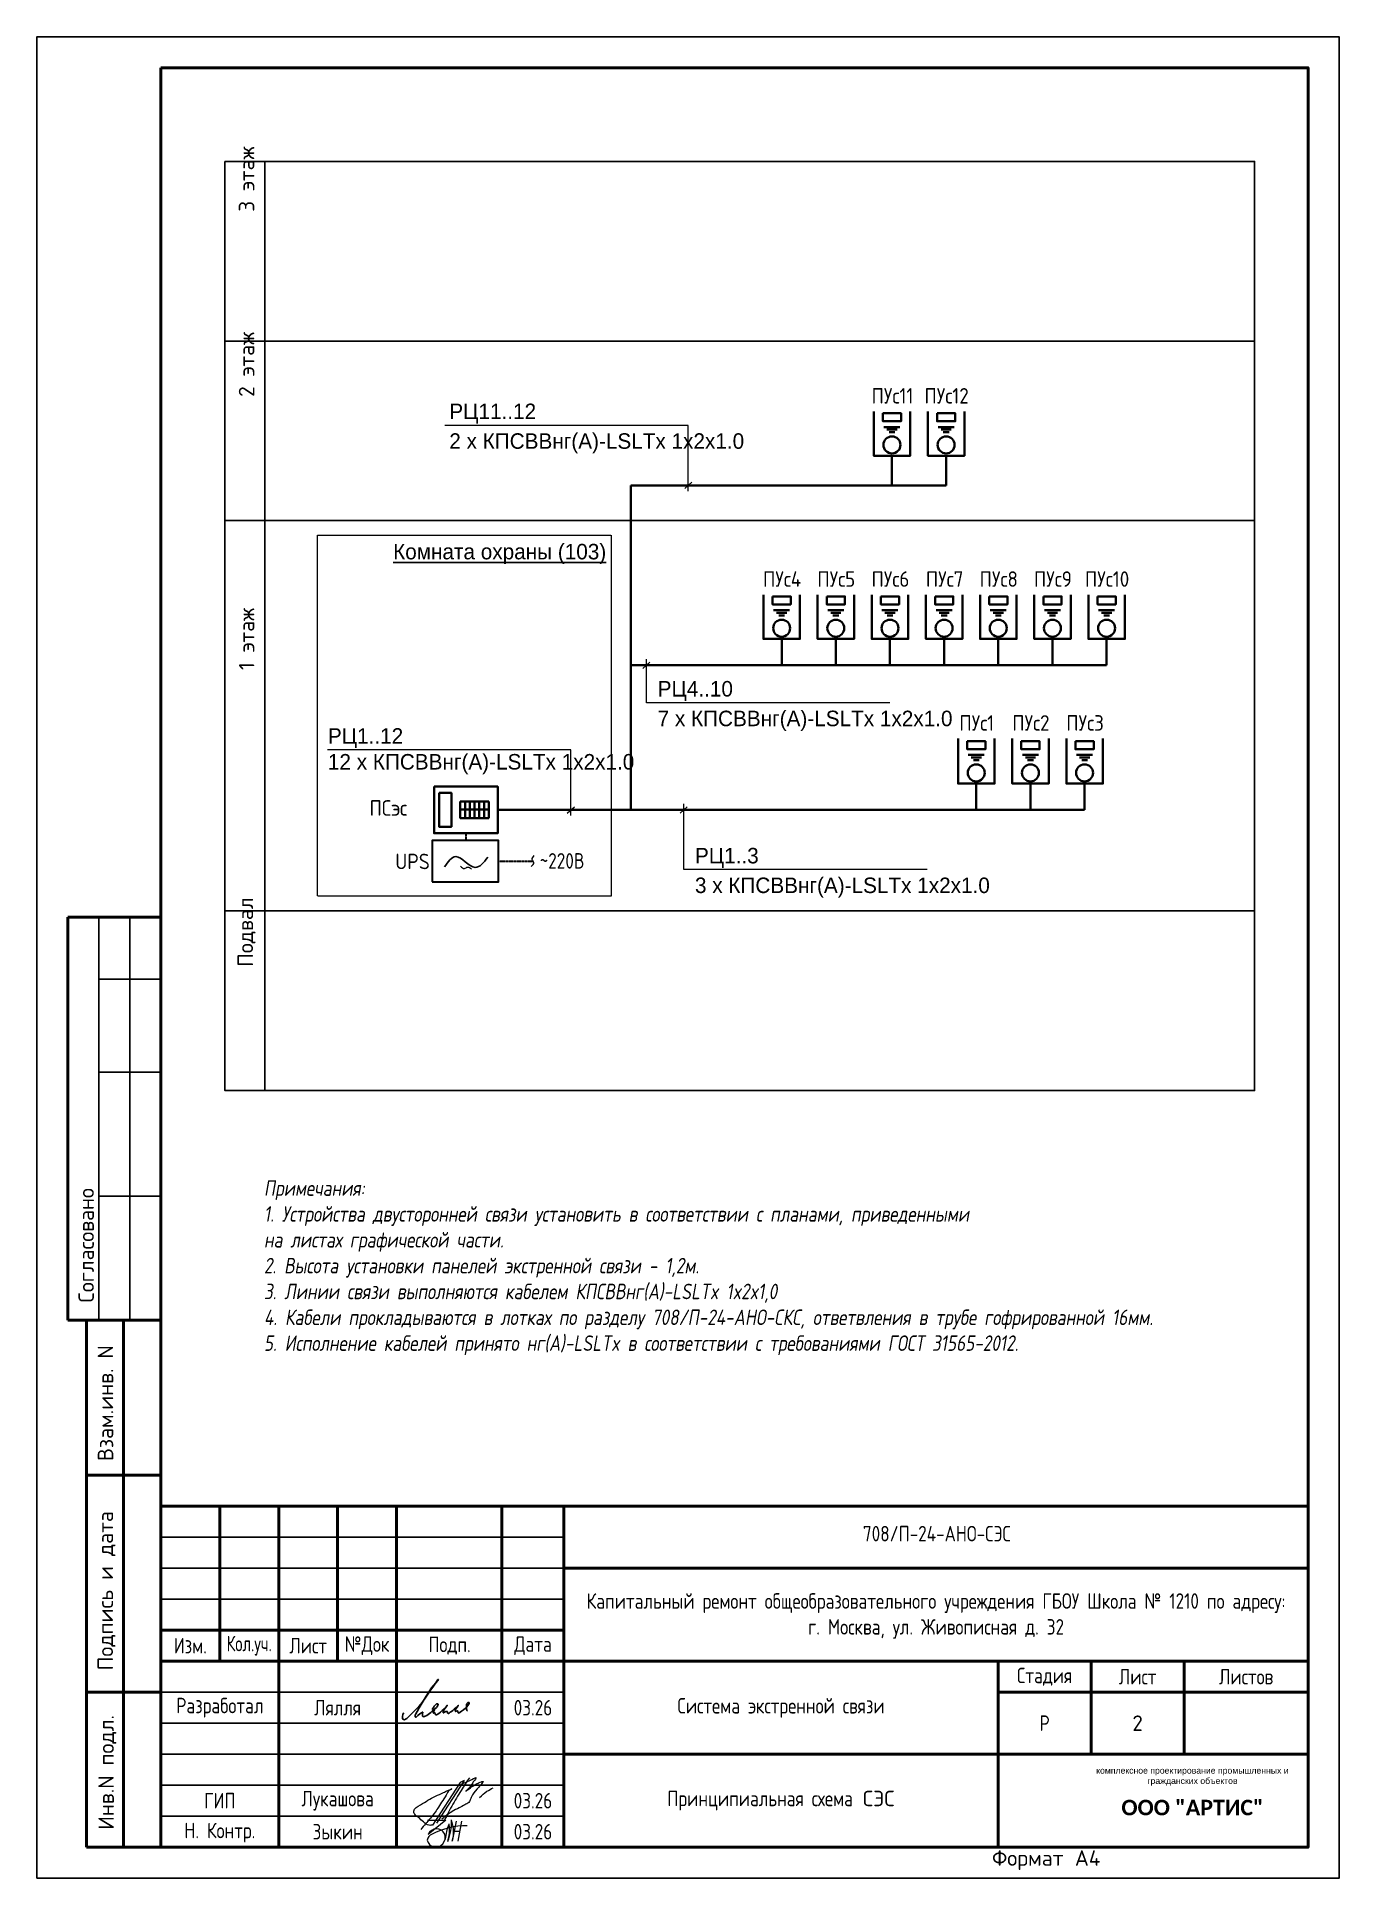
# Model space of a CAD drawing. Header units: millimetres. Extents: x -586848 to 520591, y -385801 to 675781.
# Drawn here: x 127525 to 148525, y -171834 to -142134 of the extents above; entities that cross this region are included whole.
import ezdxf
from ezdxf import colors
from ezdxf.entities.mleader import LeaderData, LeaderLine
from ezdxf.enums import TextEntityAlignment as Align
from ezdxf.math import Vec2, Vec3

# ---------------------------------------------------------------- set-up
doc = ezdxf.new("R2010")
doc.units = ezdxf.units.MM
doc.set_wipeout_variables(frame=1)
doc.linetypes.add('HIDDEN', pattern=[0.375, 0.25, -0.125])
doc.linetypes.add('штрихпунктирная', pattern=[1, 0.5, -0.25, 0, -0.25])
for name, color, linetype in [('__НАДПИСИ', 7, 'Continuous'), ('RC-Таблицы', 7, 'Continuous'), ('RC_Обратная связь', 6, 'Continuous'), ('TEXT1', 7, 'Continuous'), ('Основная', 7, 'Continuous'), ('стена', 20, 'Continuous'), ('ШТАМП', 2, 'Continuous'), ('Штампы', 7, 'Continuous')]:
    doc.layers.add(name, color=color, linetype=linetype)
for name, color, linetype, lineweight in [('__ФОРМАТ', 7, 'Continuous', 40), ('E-Безопасность-G', 153, 'Continuous', 35), ('E-Данные-G', 140, 'Continuous', 35), ('RC-Выноски', 7, 'Continuous', 0), ('лс', 5, 'Continuous', 30), ('Маркировка Не АУ', 7, 'Continuous', 25), ('Подписи', 7, 'Continuous', 13)]:
    doc.layers.add(name, color=color, linetype=linetype, lineweight=lineweight)
doc.layers.add('ОФ_подписи', color=5, linetype='Continuous', lineweight=13, true_color=0x0000ff)
doc.styles.add('GOST 2.304 type A', font='', dxfattribs={"height": 250})
doc.styles.add('ICOCPEUR', font='isocpeur.ttf', dxfattribs={"height": 250})
doc.styles.add('ISOCPEUR', font='isocpeur.ttf', dxfattribs={"width": 0.9, "height": 350})
doc.styles.add('Mipgost', font='', dxfattribs={"height": 500})
doc.styles.add('RubezhCAD', font='', dxfattribs={"oblique": 10})
doc.styles.get("Standard").update_dxf_attribs({"font": ''})
doc.styles.add('XREF1$0$Standard', font='isocpeur.ttf')
doc.styles.add('ГОСТ 2.304', font='')
doc.styles.get('GOST 2.304 type A').set_extended_font_data('GOST 2.304 type A')
doc.styles.get('Mipgost').set_extended_font_data('Mipgost')
doc.styles.get('RubezhCAD').set_extended_font_data('GOST type A')
doc.styles.get('Standard').set_extended_font_data('GOST type B')
doc.styles.get('ГОСТ 2.304').set_extended_font_data('GOST 2.304 type A')

msp = doc.modelspace()

# ---------------------------------------------------------------- texts
at = {"layer": 'E-Данные-G', "color": 7, "style": 'Mipgost'}
for s, p in [('РЦ11..12', (134175.8, -148174.9)), ('2 х КПСВВнг(А)-LSLTx 1х2х1.0', (134175.8, -148653.5)), ('РЦ4..10', (137535.5, -152649.1)), ('РЦ1..12', (132218.5, -153409.7)), ('12 х КПСВВнг(А)-LSLTx 1х2х1.0', (132218.5, -153826.8)), ('РЦ1..3', (138137.4, -155340.6)), ('3 х КПСВВнг(А)-LSLTx 1х2х1.0', (138137.4, -155819.1))]:
    msp.add_text(s, height=250, dxfattribs=at).set_placement(p, align=Align.MIDDLE_LEFT)
at = {"layer": 'E-Данные-G', "color": 7, "lineweight": 25, "style": 'Mipgost'}
msp.add_text('%%UКомната охраны (103)', height=250, dxfattribs=at).set_placement((133270.3, -150311.7), align=Align.TOP_LEFT)
at = {"layer": 'RC_Обратная связь', "color": 7, "style": 'RubezhCAD'}
msp.add_text('~220В', height=250, dxfattribs=at).set_placement((135633.9, -155550.2, 0))
at = {"layer": 'TEXT1', "char_height": 250, "attachment_point": 5, "style": 'ICOCPEUR'}
for s, insert, width in [('{\\C0;2}', (145275, -169333.7), 1500), ('{\\fGOST 2.304 type A|b0|i0|c204|p34;Принципиальная схема\\A1;\\fISOCPEUR|b0|i0|c204|p34;\\C0; СЭС}', (139525, -170582), 7000)]:
    msp.add_mtext(s, dxfattribs=dict(at, insert=insert, width=width))
at = {"layer": 'Основная', "ltscale": 100, "insert": (130436.8, -160578.3), "char_height": 250, "width": 19982, "attachment_point": 1, "style": 'RubezhCAD'}
msp.add_mtext('\\pi750;Примечания:\\P1. Устройства двусторонней связи установить в соответствии с планами, приведенными \\Pна листах графической части. \\P2. Высота установки панелей экстренной связи - 1,2м.\\P3. Линии связи выполняются кабелем КПСВВнг(А)-LSLTx 1x2x1,0\\P4. Кабели прокладываются в лотках по разделу 708/П-24-АНО-СКС, ответвления в трубе гофрированной 16мм.\\P5. Исполнение кабелей принято нг(А)-LSLTx в соответствии с требованиями ГОСТ 31565-2012.', dxfattribs=at)
at = {"layer": 'ШТАМП', "color": 0, "lineweight": 30, "char_height": 250, "width": 3357.127, "attachment_point": 5, "rotation": 90, "line_spacing_factor": 0.85}
for s, insert in [('{\\fISOCPEUR|b0|i0|c204|p34;3 этаж}', (130906.7, -144430.2)), ('{\\fISOCPEUR|b0|i0|c204|p34;2 этаж}', (130906.7, -147418.4)), ('{\\fISOCPEUR|b0|i0|c204|p34;1 этаж}', (130906.7, -151846.7)), ('{\\fISOCPEUR|b0|i0|c204|p34;Подвал}', (130906.7, -156575.2))]:
    msp.add_mtext(s, dxfattribs=dict(at, insert=insert))

# ---------------------------------------------------------------- blocks, each defined once
blk = doc.blocks.new('*U1001')
at = {"lineweight": 50}
for p, q in [((5, 155), (20, 155)), ((5, 155), (5, 90)), ((5, 90), (20, 90)), ((8, 5), (8, 90)), ((14, 5), (14, 90)), ((8, 65), (20, 65)), ((8, 30), (20, 30)), ((8, 5), (20, 5))]:
    blk.add_line(p, q, dxfattribs=at)
for p, q in [((10, 155), (10, 90)), ((15, 155), (15, 90)), ((10, 145), (20, 145)), ((10, 130), (20, 130)), ((10, 110), (20, 110)), ((5, 90), (8, 90))]:
    blk.add_line(p, q)
blk.add_lwpolyline([(0, 0), (210, 0), (210, 297), (0, 297)], close=True)
blk.add_lwpolyline([(20, 292), (205, 292), (205, 5), (20, 5)], close=True, dxfattribs=at)
at = {"style": 'XREF1$0$Standard'}
for s, p in [('Согласовано', (7.95, 102.07)), ('Взам.инв. N', (11.07, 76.61)), ('Подпись и дата', (11.04, 46.36)), ('Инв.N подл.', (11.17, 17.07))]:
    blk.add_text(s, height=2.5, rotation=90, dxfattribs=at).set_placement(p, align=Align.MIDDLE_CENTER)
blk.add_text('Формат', height=2.5, dxfattribs=at).set_placement((154.02, 2))
blk.add_text('А4', height=2.5, dxfattribs=at).set_placement((171.51, 2), align=Align.RIGHT)
for tag, p in [('СОГЛАСОВАНО_ДАТА2', (14.37, 145.56)), ('СОГЛАСОВАНО_ДАТА3', (19.37, 145.56)), ('СОГЛАСОВАНО_ФАМИЛИЯ2', (14.37, 110.56)), ('СОГЛАСОВАНО_ФАМИЛИЯ3', (19.37, 110.56)), ('СОГЛАСОВАНО_ДОЛЖНОСТЬ2', (14.37, 90.56)), ('СОГЛАСОВАНО_ДОЛЖНОСТЬ3', (19.37, 90.56))]:
    blk.add_attdef(tag, p, '', height=2.5, rotation=90, dxfattribs=at)
for tag, p in [('ВЗАМ_ИНВ_НОМЕР', (19.37, 77.5)), ('ИНВ_N_ПОДЛ', (19.37, 17.5))]:
    blk.add_attdef(tag, text='', height=2.5, rotation=90, dxfattribs=at).set_placement(p, align=Align.CENTER)
blk.add_attdef('ИНВ_ДАТА', text='', height=2.5, rotation=90, dxfattribs=at).set_placement((19.37, 63.83), align=Align.RIGHT)
blk = doc.blocks.new('П_Зыкин')
at = {"layer": 'ОФ_подписи', "color": 5, "ltscale": 100, "transparency": 33554687}
for p, q in [((142, 249), (62, -174)), ((102, 37), (218, 37)), ((258, 249), (178, -174))]:
    blk.add_line(p, q, dxfattribs=at)
blk.add_lwpolyline([(-462, 273), (-74, 273), (-446, -30)], dxfattribs=at)
for centre, radius, start, end in [((-271, -94), 186, 314.2393, 159.9348), ((345, -1372), 1523, 88.8758, 117.8788), ((1109, -252), 1204, 158.7593, 174.231), ((-1024, 224), 1068, 337.8144, 2.8859), ((-849, 72), 852, 342.8308, 7.4815), ((-9, 182), 4.48, 8.9691, 155.6551), ((-643, 22), 732, 344.4555, 20.462), ((-318, -169), 151, 108.7568, 173.4251), ((-287, -115), 185, 191.5358, 322.3512)]:
    blk.add_arc(centre, radius, start, end, dxfattribs=at)
blk = doc.blocks.new('П_Лукашова')
at = {"layer": 'ОФ_подписи', "color": 5}
for p, q in [((221, 339), (-221, -339)), ((286, 371), (-156, -307)), ((283, 370), (218, 338))]:
    blk.add_line(p, q, dxfattribs=at)
for points in [[(366, 415), (236, 213), (85, -37), (-50, -300)], [(221, 301), (344, 360), (434, 401), (475, 416), (464, 395), (420, 336), (342, 232), (310, 203), (337, 221), (420, 283), (490, 322), (558, 352), (576, 358), (491, 240), (403, 113), (374, 49), (360, 20)], [(-221, -339), (-276, -344), (-368, -289), (-446, -221), (-505, -166), (-522, -116), (-412, -16), (-295, 56), (-173, 120), (-49, 179), (33, 216), (87, 237), (52, 221), (11, 167), (-59, 51), (-126, -52), (-177, -132), (-256, -231), (-409, -409)], [(360, 20), (294, -18), (203, -65), (91, -124), (-73, -248)], [(530, 102), (646, 199), (748, 254)]]:
    blk.add_spline(points, degree=3, dxfattribs=at)
blk = doc.blocks.new('штамп')
at = {"layer": '__ФОРМАТ', "linetype": 'Continuous', "lineweight": 50}
for p, q in [((531929, 45357), (531929, 50857)), ((531929, 50857), (550429, 50857)), ((532879, 48357), (532879, 50857)), ((533829, 45357), (533829, 50857)), ((534779, 48357), (534779, 50857)), ((535729, 45357), (535729, 50857)), ((537429, 45357), (537429, 50857)), ((538429, 45357), (538429, 50857)), ((550429, 45357), (550429, 50857)), ((538429, 49857), (550429, 49857)), ((531929, 48857), (538429, 48857)), ((531929, 48357), (550429, 48357)), ((545429, 45357), (545429, 48357)), ((546929, 46857), (546929, 48357)), ((548429, 46857), (548429, 48357)), ((545429, 47857), (550429, 47857)), ((538429, 46857), (550429, 46857)), ((531929, 45357), (550429, 45357))]:
    blk.add_line(p, q, dxfattribs=at)
at = {"layer": '__ФОРМАТ', "linetype": 'Continuous', "lineweight": -2}
for p, q in [((531929, 50357), (538429, 50357)), ((531929, 49857), (538429, 49857)), ((531929, 49357), (538429, 49357)), ((531929, 48857), (538429, 48857)), ((531929, 47857), (538429, 47857)), ((531929, 47357), (538429, 47357)), ((531929, 46857), (538429, 46857)), ((538429, 46857), (550429, 46857)), ((531929, 46357), (538429, 46357)), ((531929, 45857), (538429, 45857))]:
    blk.add_line(p, q, dxfattribs=at)
at = {"layer": 'Подписи', "color": 5, "lineweight": 25}
blk.add_lwpolyline([(535847, 47525), (535833, 47500), (535823, 47461), (535824, 47440), (535829, 47423), (535840, 47414), (535857, 47413), (535876, 47421), (535897, 47435), (535917, 47454), (536005, 47539), (536088, 47624), (536142, 47690), (536203, 47776), (536266, 47874), (536323, 47953), (536362, 48009), (536395, 48059), (536405, 48060), (536397, 48045), (536295, 47925), (536205, 47790), (536095, 47603), (536059, 47544), (536038, 47506), (536029, 47485), (536027, 47473), (536027, 47462), (536031, 47457), (536037, 47454), (536045, 47456), (536057, 47466), (536072, 47479), (536107, 47506), (536133, 47525), (536147, 47532), (536152, 47532), (536153, 47529), (536150, 47520), (536147, 47504), (536146, 47491), (536148, 47479), (536150, 47471), (536157, 47465), (536166, 47462), (536178, 47464), (536189, 47469), (536215, 47480), (536240, 47498), (536281, 47529), (536306, 47550), (536324, 47567), (536342, 47582), (536372, 47609), (536388, 47629), (536397, 47646), (536399, 47657), (536398, 47666), (536393, 47671), (536383, 47671), (536372, 47667), (536356, 47653), (536336, 47632), (536323, 47612), (536313, 47599), (536309, 47587), (536310, 47579), (536315, 47575), (536326, 47579), (536335, 47585), (536344, 47592), (536348, 47595), (536352, 47596), (536354, 47595), (536355, 47592), (536349, 47583), (536342, 47575), (536334, 47561), (536326, 47547), (536322, 47538), (536320, 47531), (536321, 47523), (536325, 47519), (536328, 47519), (536333, 47524), (536338, 47527), (536344, 47526), (536346, 47520), (536351, 47508), (536355, 47498), (536359, 47493), (536366, 47491), (536375, 47491), (536385, 47497), (536412, 47513), (536436, 47532), (536466, 47559), (536491, 47583), (536517, 47607), (536529, 47621), (536545, 47642), (536547, 47643), (536546, 47644), (536543, 47644), (536541, 47642), (536538, 47637), (536499, 47577), (536491, 47558), (536482, 47544), (536480, 47535), (536479, 47529), (536481, 47524), (536483, 47522), (536489, 47523), (536494, 47526), (536502, 47532), (536512, 47539), (536522, 47544), (536530, 47548), (536541, 47549), (536547, 47546), (536550, 47541), (536551, 47531), (536552, 47525), (536553, 47521), (536558, 47517), (536562, 47515), (536568, 47515), (536575, 47517), (536583, 47523), (536596, 47533), (536617, 47547), (536636, 47561), (536659, 47583), (536688, 47609), (536702, 47620), (536713, 47630), (536721, 47636), (536727, 47641), (536727, 47643), (536726, 47644), (536723, 47643), (536720, 47638), (536715, 47629), (536693, 47594), (536681, 47575), (536676, 47566), (536674, 47557), (536677, 47551), (536679, 47547), (536684, 47546), (536689, 47549), (536695, 47552), (536700, 47554), (536709, 47554), (536716, 47551), (536717, 47545), (536719, 47535), (536721, 47527), (536725, 47524), (536731, 47520), (536741, 47523), (536747, 47528), (536757, 47534), (536779, 47550), (536809, 47572), (536842, 47600), (536865, 47623), (536880, 47642), (536895, 47664), (536899, 47675), (536901, 47684), (536898, 47689), (536891, 47693), (536881, 47689), (536873, 47682), (536862, 47668), (536856, 47654), (536855, 47638), (536856, 47622), (536856, 47598), (536858, 47583), (536860, 47572), (536864, 47560), (536871, 47551)], dxfattribs=at)
at = {"layer": 'ОФ_подписи'}
for name, p, xscale, yscale, zscale in [('П_Лукашова', (536533, 46057), 1.010226427429054, 1.010226427429054, 1.010226427429054), ('П_Зыкин', (536581, 45585), 0.7621923841183493, 0.7621923841183493, 0.7621923841183493)]:
    blk.add_blockref(name, p, dxfattribs=dict(at, xscale=xscale, yscale=yscale, zscale=zscale))
at = {"transparency": 33554687, "attachment_point": 5, "style": 'ГОСТ 2.304'}
for s, insert, char_height, width in [('{\\fArial|b0|i0|c204|p34;комплексное проектирование промышленных и гражданских объектов}', (548563, 46495), 100, 3372.21), ('{\\fCorbel Light|b1|i0|c204|p34;ООО "АРТИС"}', (548563, 45995), 250, 4171.2)]:
    blk.add_mtext(s, dxfattribs=dict(at, insert=insert, char_height=char_height, width=width))
at = {"layer": '__НАДПИСИ', "lineweight": 9, "ltscale": 2, "style": 'ISOCPEUR', "flags": 1}
blk.add_attdef('NOTATION', (548864, 51134), '', height=250, dxfattribs=at)
at = {"layer": '__НАДПИСИ', "lineweight": 9, "ltscale": 2, "style": 'RubezhCAD', "oblique": 10}
blk.add_attdef('SHEET', text='', height=250, dxfattribs=at).set_placement((547679, 47357), align=Align.MIDDLE_CENTER)
at = {"layer": '__ФОРМАТ', "color": 7, "linetype": 'Continuous', "lineweight": 20, "char_height": 250, "attachment_point": 5, "style": 'GOST 2.304 type A'}
for s, insert, width in [('Капитальный ремонт общеобразовательного учреждения ГБОУ Школа № 1210 по адресу:      \\Pг. Москва, ул. Живописная д. 32', (544429, 49085), 12000), ('\\pi-7.5,l7.5,t7.5;{\\W0.9;\\C256;Кол.уч.}', (533354, 48607), 950)]:
    blk.add_mtext(s, dxfattribs=dict(at, insert=insert, width=width))
at = {"layer": '__ФОРМАТ', "color": 7, "linetype": 'Continuous', "lineweight": 20, "char_height": 250, "attachment_point": 5, "line_spacing_factor": 1.2, "style": 'GOST 2.304 type A'}
for s, insert, width in [('\\pi-7.5,l7.5,t7.5;{\\C256;Изм.}', (532404, 48607), 950), ('\\pi-7.5,l7.5,t7.5;{\\C256;Лист}', (534304, 48607), 950), ('\\pi-7.5,l7.5,t7.5;{\\C256;№Док}', (535254, 48607), 950), ('\\pi-7.5,l7.5,t7.5;{\\C256;Подп.}', (536584, 48607), 1710.72), ('\\pi-7.5,l7.5,t7.5;{\\C256;Дата}', (537929, 48607), 1000), ('\\pi-7.5,l7.5,t7.5;{\\C256;Стадия}', (546179, 48107), 1500), ('\\pi-7.5,l7.5,t7.5;{\\C256;Лист}', (547679, 48107), 1500), ('\\pi-7.5,l7.5,t7.5;{\\C256;Листов}', (549429, 48107), 2000), ('\\pi-7.5,l7.5,t7.5;{\\C256;Разработал}', (532879, 47607), 1900), ('{\\C256;Лялля}', (534779, 47607), 1900), ('{\\C256;03.26}', (537929, 47607), 1000), ('\\pi-750,l750,t750;{\\C256;Р}', (546179, 47357), 1500), ('\\pi-7.5,l7.5,t7.5;{\\C256;ГИП}', (532879, 46107), 1900), ('{\\C256;Лукашова}', (534779, 46107), 1900), ('{\\C256;03.26}', (537929, 46107), 1000), ('{\\C256;Н. Контр. }', (532879, 45592), 1900), ('\\pi-750,l750,t750;{\\C256;Зыкин}', (534779, 45607), 1900), ('{\\C256;03.26}', (537929, 45607), 1000)]:
    blk.add_mtext(s, dxfattribs=dict(at, insert=insert, width=width))
at = {"layer": '__ФОРМАТ', "color": 7, "linetype": 'Continuous', "lineweight": 20, "insert": (541929, 47427), "char_height": 250, "attachment_point": 5, "line_spacing_factor": 0.85, "style": 'GOST 2.304 type A'}
blk.add_mtext('Система экстренной связи \\P ', dxfattribs=at)
at = {"layer": 'стена', "color": 18, "true_color": 0x000000, "insert": (543249, 50539), "char_height": 250, "width": 3851.47, "attachment_point": 1, "style": 'GOST 2.304 type A'}
blk.add_mtext('708/П-24-АНО-СЭС', dxfattribs=at)
blk = doc.blocks.new('Пульт СЭС')
at = {"color": 1}
blk.add_wipeout([(-1026, 752), (0, 752), (0, 0), (-1026, 0)], dxfattribs=at)
at = {"layer": 'E-Безопасность-G', "color": 1}
for p, q in [((-604, 515), (-143, 515)), ((-143, 381), (-604, 381)), ((-527, 515), (-527, 246)), ((-451, 515), (-451, 246)), ((-374, 515), (-374, 246)), ((-297, 515), (-297, 246)), ((-220, 515), (-220, 246)), ((-143, 515), (-143, 246))]:
    blk.add_line(p, q, dxfattribs=at)
for points in [[(-1026, 752), (0, 752), (0, 0), (-1026, 0)], [(-946, 650), (-747, 650), (-747, 106), (-946, 106)]]:
    blk.add_lwpolyline(points, close=True, dxfattribs=at)
blk.add_lwpolyline([(-143, 246), (-604, 246), (-604, 515)], dxfattribs=at)
blk = doc.blocks.new('СЭС Панель')
at = {"color": 1}
blk.add_wipeout([(-588, 756), (0, 756), (0, 0), (-588, 0)], dxfattribs=at)
at = {"layer": 'E-Безопасность-G', "color": 1}
for p, q in [((-424, 462), (-166, 462)), ((-376, 420), (-211, 420)), ((-340, 378), (-247, 378))]:
    blk.add_line(p, q, dxfattribs=at)
for points in [[(-588, 756), (0, 756), (0, 0), (-588, 0)], [(-441, 685), (-147, 685), (-147, 556), (-441, 556)]]:
    blk.add_lwpolyline(points, close=True, dxfattribs=at)
blk.add_circle((-294, 173), 137, dxfattribs=at)

# ---------------------------------------------------------------- linework, layer by layer
at = {"color": 1, "linetype": 'штрихпунктирная', "lineweight": 30, "ltscale": 2}
msp.add_lwpolyline([(134969.2, -155430.4), (134969.2, -155430.4), (135528.1, -155430.4)], dxfattribs=at)
at = {"color": 3, "transparency": 33554687}
msp.add_spline([(134099.5, -155522.6), (134280.3, -155356.4), (134591.3, -155529.9), (134797.1, -155367.3)], degree=3, dxfattribs=at)
at = {"color": 0, "lineweight": 9}
for points in [[(134356.7, -155508.2), (134420.8, -155549.9), (134472.3, -155524.2), (134533.2, -155557.6)], [(135497.1, -155517), (135538.9, -155452.9), (135513.2, -155401.4), (135546.5, -155340.5)]]:
    msp.add_spline(points, degree=3, dxfattribs=at)
at = {"layer": 'E-Безопасность-G', "color": 1}
for p, q in [((142187.6, -149369.3), (137101.8, -149369.3)), ((137101.8, -149369.3), (137101.8, -154604)), ((144775.5, -152269.6), (137101.8, -152269.6)), ((144420.3, -154604), (137140.7, -154604))]:
    msp.add_line(p, q, dxfattribs=at)
at = {"layer": 'E-Данные-G', "color": 7, "lineweight": 5}
for p, q in [((138029.9, -148401.2), (134104.6, -148401.2)), ((138029.9, -149461.3), (138029.9, -148401.2)), ((137971.5, -149420), (138088.4, -149318.5)), ((137295.2, -152320.4), (137412.1, -152218.8)), ((137353.7, -152875.4), (137353.7, -152172.3)), ((141279.1, -152875.4), (137353.7, -152875.4)), ((136136.1, -153635.9), (132210.7, -153635.9)), ((136136.1, -154696), (136136.1, -153635.9)), ((136077.6, -154654.8), (136194.5, -154553.2)), ((137897.2, -154654.8), (138014.1, -154553.2)), ((137955.7, -155566.9), (137955.7, -154506.8)), ((141881.1, -155566.9), (137955.7, -155566.9))]:
    msp.add_line(p, q, dxfattribs=at)
at = {"layer": 'E-Данные-G', "color": 7, "linetype": 'HIDDEN', "lineweight": 15, "ltscale": 10}
msp.add_lwpolyline([(136785.6, -150173.7), (136785.6, -155994.4), (132051.6, -155994.4), (132051.6, -150173.7), (136785.6, -150173.7)], dxfattribs=at)
at = {"layer": 'RC-Таблицы'}
for points in [[(130558.9, -144142.4), (131201.4, -144142.4), (131201.4, -147040), (130558.9, -147040)], [(131201.4, -144142.4), (147160.8, -144142.4), (147160.8, -147040), (131201.4, -147040)], [(130558.9, -147040), (131201.4, -147040), (131201.4, -149937.5), (130558.9, -149937.5)], [(131201.4, -147040), (147160.8, -147040), (147160.8, -149937.5), (131201.4, -149937.5)], [(130558.9, -149937.5), (131201.4, -149937.5), (131201.4, -156232.8), (130558.9, -156232.8)], [(131201.4, -149937.5), (147160.8, -149937.5), (147160.8, -156232.8), (131201.4, -156232.8)], [(130558.9, -156232.8), (131201.4, -156232.8), (131201.4, -159130.4), (130558.9, -159130.4)], [(131201.4, -156232.8), (147160.8, -156232.8), (147160.8, -159130.4), (131201.4, -159130.4)]]:
    msp.add_lwpolyline(points, close=True, dxfattribs=at)

# ---------------------------------------------------------------- block references
at = {"layer": 'Основная'}
msp.add_blockref('штамп', (-402403.7, -216690.7), dxfattribs=at)
at = {"layer": 'Штампы', "color": 7, "xscale": 100, "yscale": 100, "zscale": 100}
msp.add_blockref('*U1001', (127525, -171833.7), dxfattribs=at)

msp.set_redraw_order([(e.dxf.handle, doc.entitydb.next_handle()) for e in msp.query("TEXT MTEXT ATTDEF DIMENSION ARC_DIMENSION")])  # texts and dimensions are drawn at this point

# ---------------------------------------------------------------- leaders
at = {"layer": 'RC-Выноски', "linetype": 'Continuous', "ltscale": 15}
ml = msp.add_multileader_mtext('Standard', dxfattribs=at)
ml.set_content('{\\H0.91667x;РЦ1.1 -  U/UTP Cat.5e 4x2x0.52 нг(А)-LSLTx} ', color=256, style='RubezhCAD')
ml.set_leader_properties()
ml.build(insert=Vec2(0, 0))
ml.multileader.update_dxf_attribs({"has_text_frame": 1, "text_left_attachment_type": 6, "text_right_attachment_type": 6, "dogleg_length": 2, "arrow_head_size": 400, "scale": 100})
ctx = ml.context
ctx.base_point, ctx.scale, ctx.char_height, ctx.arrow_head_size, ctx.landing_gap_size, ctx.plane_origin = Vec3(-10083.4, -146592), 100, 250, 400, 100, Vec3(-544965.2, -182666.5)
ctx.left_attachment, ctx.right_attachment = 6, 6
notes = []
notes.append((ctx, [(0, (1, 1, 0), (-10283.4, -146592), (1, 0), 200, [(0, [(-11212.6, -145196.4)], 0, [])])]))
ctx.mtext.insert, ctx.mtext.width, ctx.mtext.flow_direction = Vec3(-9983.4, -146296.1), 3715.166, 5
for ctx, leaders in notes:
    for number, flags, end, landing, length, lines in leaders:
        leader = LeaderData()
        leader.index, (leader.has_last_leader_line, leader.has_dogleg_vector, leader.attachment_direction) = number, flags
        leader.last_leader_point, leader.dogleg_vector, leader.dogleg_length = Vec3(end), Vec3(landing), length
        for number, points, colour, breaks in lines:
            line = LeaderLine()
            line.index, line.vertices, line.color, line.breaks = number, Vec3.list(points), colors.encode_raw_color(colour), breaks
            leader.lines.append(line)
        ctx.leaders.append(leader)

# ---------------------------------------------------------------- next in the draw order: block references
at = {"layer": 'E-Безопасность-G', "color": 1}
for name, p in [('СЭС Панель', (141608.2, -148889.4)), ('СЭС Панель', (139829.4, -151845)), ('СЭС Панель', (142967.6, -154179.4)), ('Пульт СЭС', (134956.4, -154980.2))]:
    msp.add_blockref(name, p, dxfattribs=at)

# ---------------------------------------------------------------- next in the draw order: texts
at = {"layer": 'Маркировка Не АУ', "char_height": 250, "width": 359.799, "attachment_point": 5, "style": 'ISOCPEUR', "bg_fill": 3, "box_fill_scale": 1, "bg_fill_color": 256, "bg_fill_transparency": 0}
for s, insert in [('ПСэс', (133191.1, -154571.6)), ('UPS', (133583.1, -155434.8))]:
    msp.add_mtext(s, dxfattribs=dict(at, insert=insert))

# ---------------------------------------------------------------- next in the draw order: linework, layer by layer
at = {"color": 1, "linetype": 'штрихпунктирная', "lineweight": 30, "ltscale": 2}
msp.add_lwpolyline([(134443.2, -154980.2), (134443.2, -154980.2), (134443.2, -155095.9)], dxfattribs=at)
at = {"layer": 'E-Безопасность-G', "color": 1}
for p, q in [((141314.2, -148889.4), (141314.2, -149369.3)), ((139535.4, -151845), (139535.4, -152269.6)), ((142673.6, -154179.4), (142673.6, -154604)), ((134956.4, -154604), (137315.8, -154604))]:
    msp.add_line(p, q, dxfattribs=at)
at = {"layer": 'лс', "color": 3, "ltscale": 100, "transparency": 33554687}
msp.add_lwpolyline([(133898.9, -155765), (134969.2, -155765), (134969.2, -155095.9), (133898.9, -155095.9)], close=True, dxfattribs=at)

# ---------------------------------------------------------------- next in the draw order: texts
at = {"layer": 'Маркировка Не АУ', "char_height": 250, "width": 1035.25, "attachment_point": 5, "style": 'ISOCPEUR', "bg_fill": 2}
for s, insert in [('ПУс11', (141321.5, -147924.2)), ('ПУс4', (139542.7, -150879.7)), ('ПУс1', (142680.9, -153200.3))]:
    msp.add_mtext(s, dxfattribs=dict(at, insert=insert))

# ---------------------------------------------------------------- next in the draw order: block references
at = {"layer": 'E-Безопасность-G', "color": 1}
for p in [(142481.6, -148889.4), (140702.7, -151845), (143840.9, -154179.4)]:
    msp.add_blockref('СЭС Панель', p, dxfattribs=at)

# ---------------------------------------------------------------- next in the draw order: texts
at = {"layer": 'E-Данные-G', "color": 7, "style": 'Mipgost'}
msp.add_text('7 х КПСВВнг(А)-LSLTx 1х2х1.0', height=250, dxfattribs=at).set_placement((137535.5, -153127.7), align=Align.MIDDLE_LEFT)

# ---------------------------------------------------------------- next in the draw order: linework, layer by layer
at = {"layer": 'E-Безопасность-G', "color": 1}
for p, q in [((142187.6, -148889.4), (142187.6, -149369.3)), ((140408.7, -151845), (140408.7, -152269.6)), ((143546.9, -154179.4), (143546.9, -154604))]:
    msp.add_line(p, q, dxfattribs=at)

# ---------------------------------------------------------------- next in the draw order: texts
at = {"layer": 'Маркировка Не АУ', "char_height": 250, "width": 1035.25, "attachment_point": 5, "style": 'ISOCPEUR', "bg_fill": 2}
for s, insert in [('ПУс12', (142194.9, -147924.2)), ('ПУс5', (140416, -150879.7)), ('ПУс2', (143554.2, -153200.3))]:
    msp.add_mtext(s, dxfattribs=dict(at, insert=insert))

# ---------------------------------------------------------------- next in the draw order: block references
at = {"layer": 'E-Безопасность-G', "color": 1}
for p in [(141576.1, -151845), (144714.3, -154179.4)]:
    msp.add_blockref('СЭС Панель', p, dxfattribs=at)

# ---------------------------------------------------------------- next in the draw order: leaders
at = {"layer": 'RC-Выноски', "linetype": 'Continuous', "ltscale": 15}
ml = msp.add_multileader_mtext('Standard', dxfattribs=at)
ml.set_content('{\\H0.91667x;РЦ2..12 - }КПСВВнг(А)-LSLTx 1x2x1,0', color=256, style='RubezhCAD')
ml.set_leader_properties()
ml.build(insert=Vec2(0, 0))
ml.multileader.update_dxf_attribs({"has_text_frame": 1, "text_left_attachment_type": 6, "text_right_attachment_type": 6, "dogleg_length": 2, "arrow_head_size": 400, "scale": 100})
ctx = ml.context
ctx.base_point, ctx.scale, ctx.char_height, ctx.arrow_head_size, ctx.landing_gap_size, ctx.plane_origin = Vec3(-18881.5, -147617.5), 100, 250, 400, 100, Vec3(-546509.7, -186334)
ctx.left_attachment, ctx.right_attachment = 6, 6
notes = []
notes.append((ctx, [(0, (1, 1, 0), (-19081.5, -147617.5), (1, 0), 200, [(0, [(-20066.5, -148864)], 0, [])])]))
ctx.mtext.insert, ctx.mtext.width, ctx.mtext.flow_direction = Vec3(-18781.5, -147317.5), 5324.915, 5
for ctx, leaders in notes:
    for number, flags, end, landing, length, lines in leaders:
        leader = LeaderData()
        leader.index, (leader.has_last_leader_line, leader.has_dogleg_vector, leader.attachment_direction) = number, flags
        leader.last_leader_point, leader.dogleg_vector, leader.dogleg_length = Vec3(end), Vec3(landing), length
        for number, points, colour, breaks in lines:
            line = LeaderLine()
            line.index, line.vertices, line.color, line.breaks = number, Vec3.list(points), colors.encode_raw_color(colour), breaks
            leader.lines.append(line)
        ctx.leaders.append(leader)

# ---------------------------------------------------------------- next in the draw order: linework, layer by layer
at = {"layer": 'E-Безопасность-G', "color": 1}
for p, q in [((141282.1, -151845), (141282.1, -152269.6)), ((144420.3, -154179.4), (144420.3, -154604))]:
    msp.add_line(p, q, dxfattribs=at)

# ---------------------------------------------------------------- next in the draw order: texts
at = {"layer": 'Маркировка Не АУ', "char_height": 250, "width": 1035.25, "attachment_point": 5, "style": 'ISOCPEUR', "bg_fill": 2}
for s, insert in [('ПУс6', (141289.4, -150879.7)), ('ПУс3', (144427.6, -153200.3))]:
    msp.add_mtext(s, dxfattribs=dict(at, insert=insert))

# ---------------------------------------------------------------- next in the draw order: block references
at = {"layer": 'E-Безопасность-G', "color": 1}
msp.add_blockref('СЭС Панель', (142449.4, -151845), dxfattribs=at)

# ---------------------------------------------------------------- next in the draw order: linework, layer by layer
msp.add_line((142155.4, -151845), (142155.4, -152269.6), dxfattribs=at)

# ---------------------------------------------------------------- next in the draw order: texts
at = {"layer": 'Маркировка Не АУ', "insert": (142162.7, -150879.7), "char_height": 250, "width": 1035.25, "attachment_point": 5, "style": 'ISOCPEUR', "bg_fill": 2}
msp.add_mtext('ПУс7', dxfattribs=at)

# ---------------------------------------------------------------- next in the draw order: block references
at = {"layer": 'E-Безопасность-G', "color": 1}
msp.add_blockref('СЭС Панель', (143322.8, -151845), dxfattribs=at)

# ---------------------------------------------------------------- next in the draw order: linework, layer by layer
msp.add_line((143028.8, -151845), (143028.8, -152269.6), dxfattribs=at)

# ---------------------------------------------------------------- next in the draw order: texts
at = {"layer": 'Маркировка Не АУ', "insert": (143036.1, -150879.7), "char_height": 250, "width": 1035.25, "attachment_point": 5, "style": 'ISOCPEUR', "bg_fill": 2}
msp.add_mtext('ПУс8', dxfattribs=at)

# ---------------------------------------------------------------- next in the draw order: block references
at = {"layer": 'E-Безопасность-G', "color": 1}
msp.add_blockref('СЭС Панель', (144196.1, -151845), dxfattribs=at)

# ---------------------------------------------------------------- next in the draw order: linework, layer by layer
msp.add_line((143902.1, -151845), (143902.1, -152269.6), dxfattribs=at)

# ---------------------------------------------------------------- next in the draw order: texts
at = {"layer": 'Маркировка Не АУ', "insert": (143909.5, -150879.7), "char_height": 250, "width": 1035.25, "attachment_point": 5, "style": 'ISOCPEUR', "bg_fill": 2}
msp.add_mtext('ПУс9', dxfattribs=at)

# ---------------------------------------------------------------- next in the draw order: block references
at = {"layer": 'E-Безопасность-G', "color": 1}
msp.add_blockref('СЭС Панель', (145069.5, -151845), dxfattribs=at)

# ---------------------------------------------------------------- next in the draw order: linework, layer by layer
msp.add_line((144775.5, -151845), (144775.5, -152269.6), dxfattribs=at)

# ---------------------------------------------------------------- next in the draw order: texts
at = {"layer": 'Маркировка Не АУ', "insert": (144782.8, -150879.7), "char_height": 250, "width": 1035.25, "attachment_point": 5, "style": 'ISOCPEUR', "bg_fill": 2}
msp.add_mtext('ПУс10', dxfattribs=at)

# ---------------------------------------------------------------- next in the draw order: leaders
at = {"layer": 'RC-Выноски', "linetype": 'Continuous', "ltscale": 15}
ml = msp.add_multileader_mtext('Standard', dxfattribs=at)
ml.set_content('{\\H0.91667x;РЦ1 - }КПСВВнг(А)-LSLTx 1x2x1,0', color=256, style='RubezhCAD')
ml.set_leader_properties()
ml.build(insert=Vec2(0, 0))
ml.multileader.update_dxf_attribs({"has_text_frame": 1, "text_left_attachment_type": 6, "text_right_attachment_type": 6, "dogleg_length": 2, "arrow_head_size": 400, "scale": 100})
ctx = ml.context
ctx.base_point, ctx.scale, ctx.char_height, ctx.arrow_head_size, ctx.landing_gap_size, ctx.plane_origin = Vec3(-17252.7, -148996.9), 100, 250, 400, 100, Vec3(-544946.4, -187713.4)
ctx.left_attachment, ctx.right_attachment = 6, 6
notes = []
notes.append((ctx, [(0, (1, 1, 0), (-17452.7, -148996.9), (1, 0), 200, [(0, [(-19502.4, -151339.4)], 0, [])])]))
ctx.mtext.insert, ctx.mtext.width, ctx.mtext.flow_direction = Vec3(-17152.7, -148696.9), 5324.915, 5
for ctx, leaders in notes:
    for number, flags, end, landing, length, lines in leaders:
        leader = LeaderData()
        leader.index, (leader.has_last_leader_line, leader.has_dogleg_vector, leader.attachment_direction) = number, flags
        leader.last_leader_point, leader.dogleg_vector, leader.dogleg_length = Vec3(end), Vec3(landing), length
        for number, points, colour, breaks in lines:
            line = LeaderLine()
            line.index, line.vertices, line.color, line.breaks = number, Vec3.list(points), colors.encode_raw_color(colour), breaks
            leader.lines.append(line)
        ctx.leaders.append(leader)

doc.saveas('drawing.dxf')
